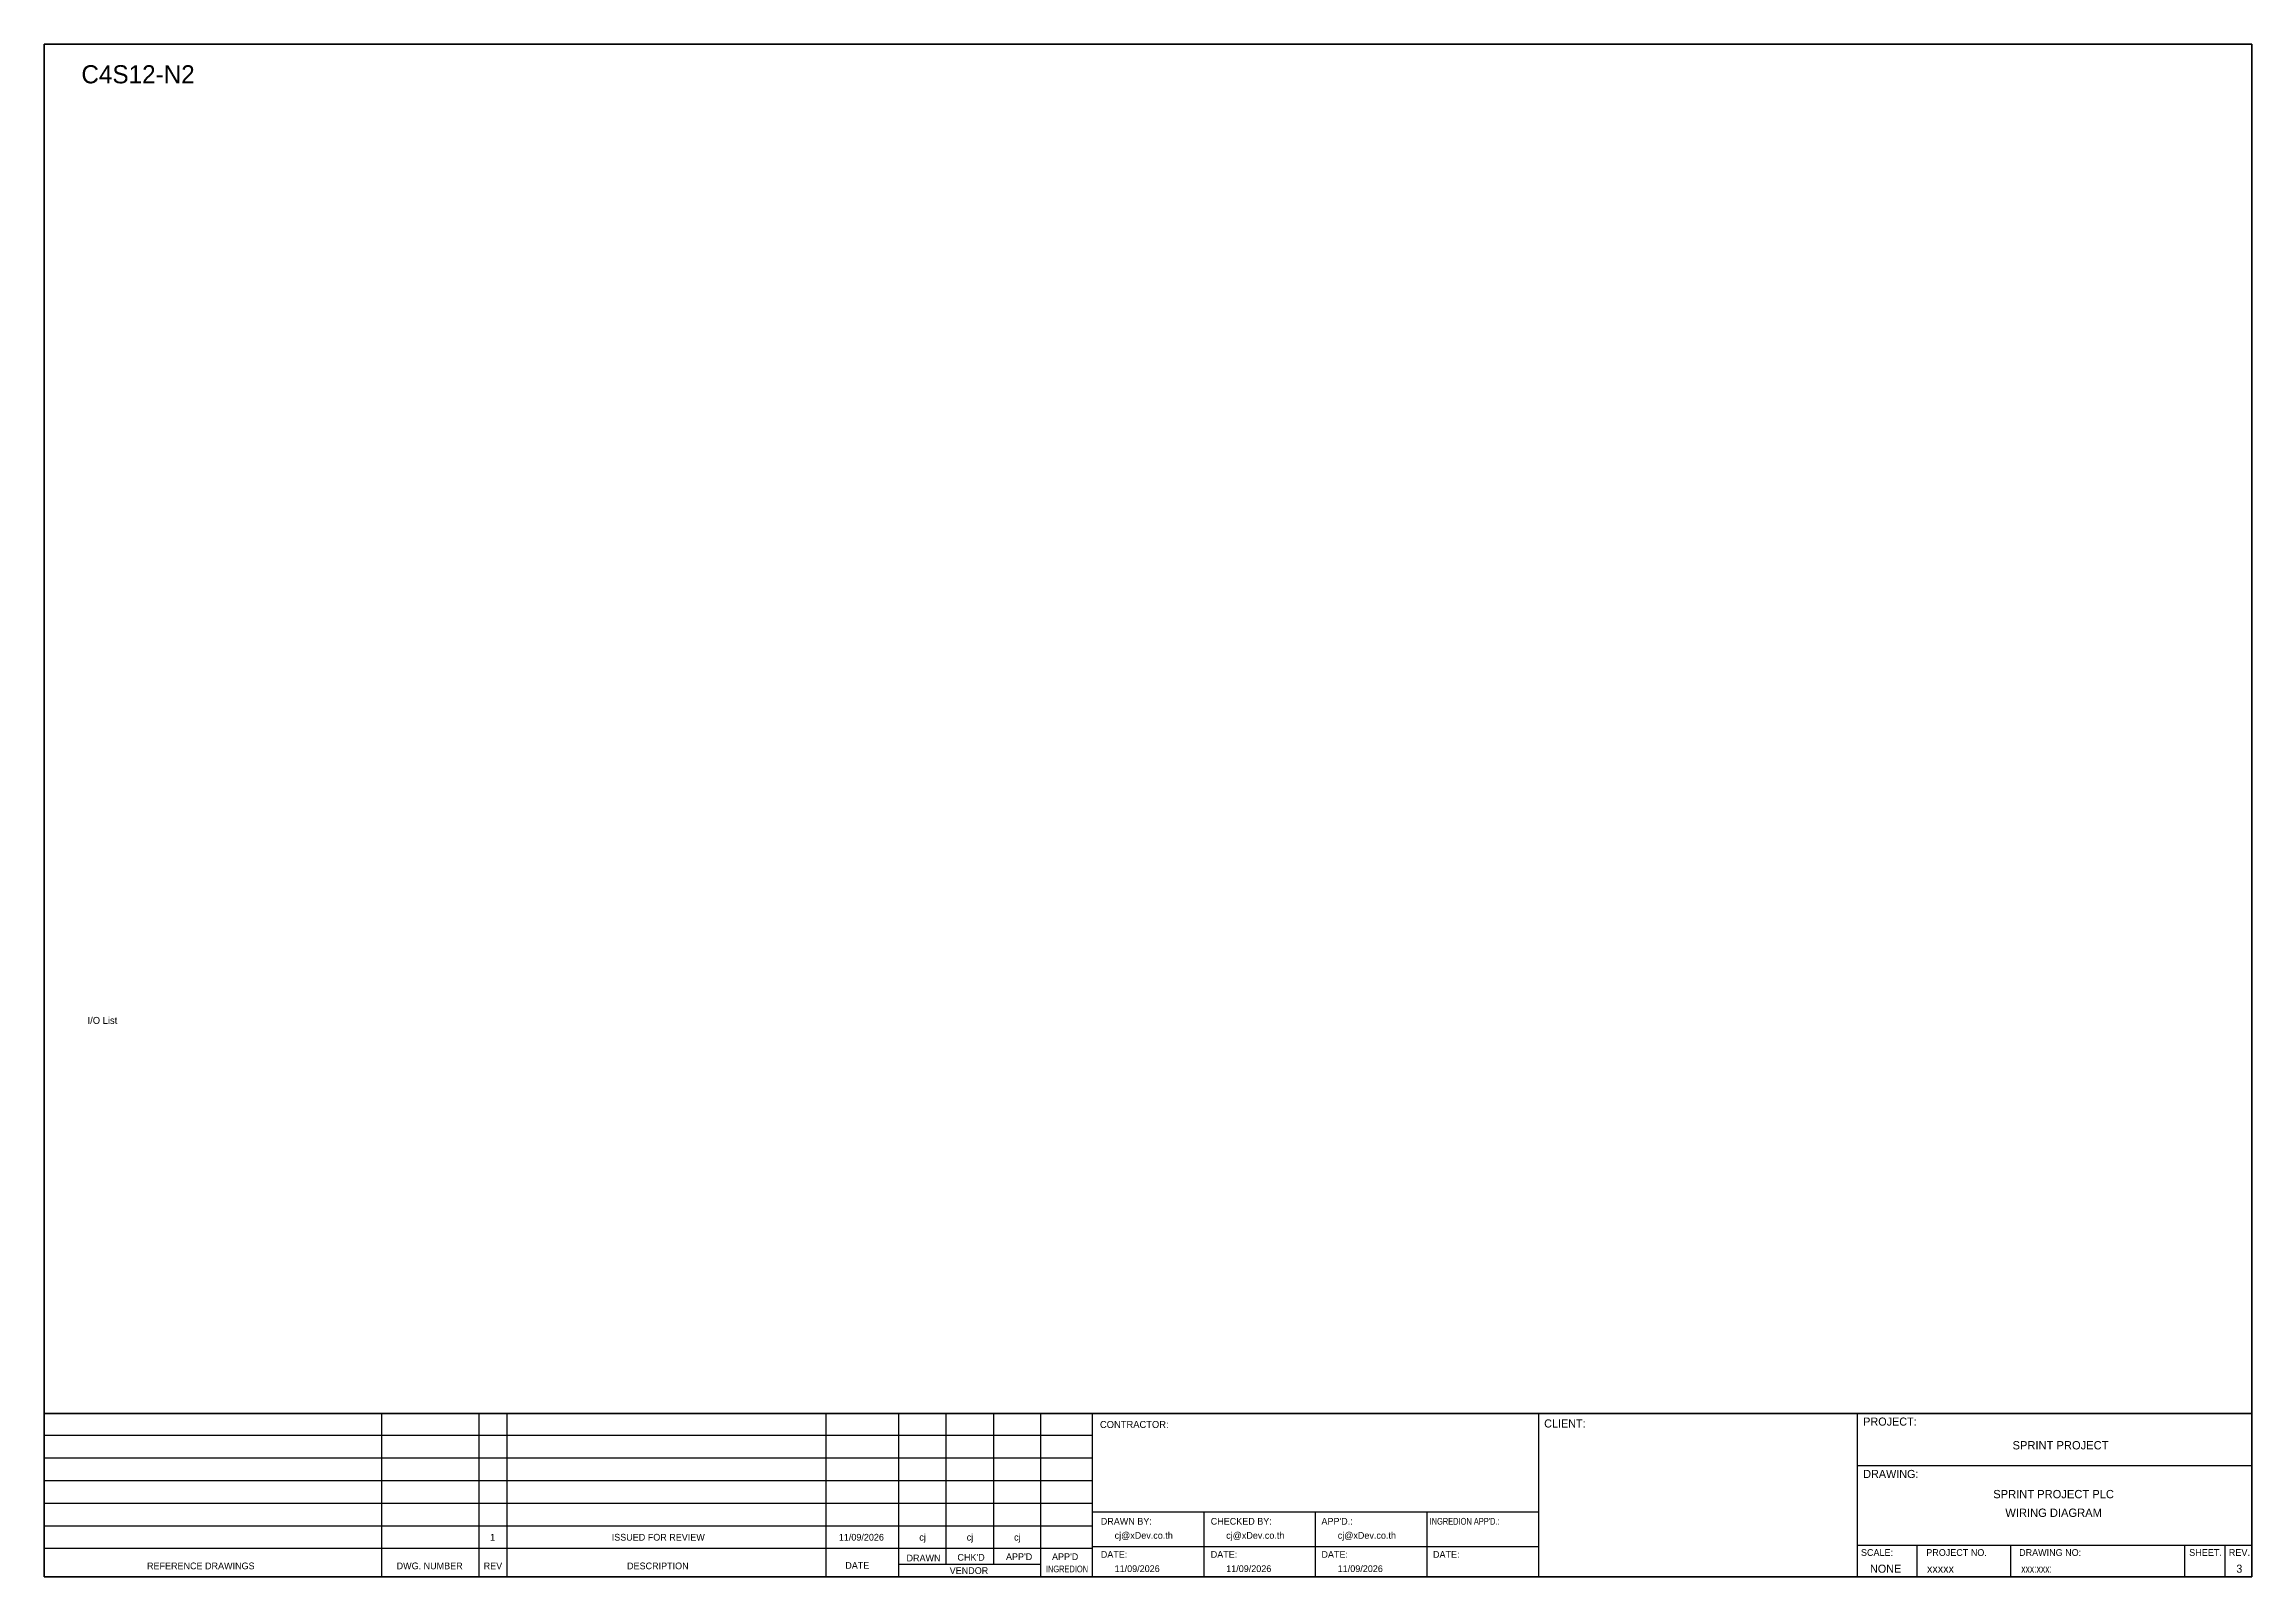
# Model space of a CAD drawing. Header units: metres. Extents: x 0 to 20667, y -39055 to 2704.
# Drawn here: x 16773 to 20667, y -24034 to -21329 of the extents above; entities that cross this region are included whole.
import ezdxf
from ezdxf.enums import TextEntityAlignment as Align

# ---------------------------------------------------------------- set-up
doc = ezdxf.new("R2010")
doc.units = ezdxf.units.M

msp = doc.modelspace()

# ---------------------------------------------------------------- texts
at = {"color": 2}
msp.add_text('C4S12-N2', height=32, dxfattribs=at).set_placement((16838.9, -21398.7))
at = {"color": 4, "ltscale": 100}
for s, p in [('SPRINT PROJECT', (20329.1, -23801.5)), ('SPRINT PROJECT PLC', (20316.9, -23887.7)), ('WIRING DIAGRAM', (20316.9, -23920.6))]:
    msp.add_text(s, height=14.693, dxfattribs=at).set_placement(p, align=Align.MIDDLE_CENTER)
at = {"layer": 'GT_1', "color": 4}
for s, p in [('CLIENT:', (19418.5, -23770.2)), ('PROJECT:', (19981.2, -23766.9)), ('DRAWING:', (19981.2, -23859.3))]:
    msp.add_text(s, height=14.25, dxfattribs=at).set_placement(p)
at = {"layer": 'MEMBER', "color": 4, "ltscale": 0.8}
for s, height, p in [('I/O List', 12.35, (16849.8, -23058.1)), ('CONTRACTOR:', 12.35, (18635.1, -23771)), ('DRAWN BY:', 11.88, (18636.6, -23941.6)), ('CHECKED BY:', 11.875, (18830.5, -23941.6)), ("APP'D.:", 11.88, (19025.7, -23941.6)), ('cj@xDev.co.th', 11.875, (18661, -23966.5)), ('cj@xDev.co.th', 11.875, (18857.8, -23966.5)), ('cj@xDev.co.th', 11.875, (19054.5, -23966.5)), ('REFERENCE DRAWINGS', 11.875, (16954.6, -24020.3)), ('DWG. NUMBER', 11.875, (17394.8, -24020.3)), ('REV', 11.88, (17548.3, -24020.3)), ('DESCRIPTION', 11.875, (17801.2, -24020.3)), ('DATE', 11.88, (18186, -24019.5)), ('DRAWN', 11.88, (18294, -24006.4)), ('VENDOR', 11.88, (18370.1, -24028.6)), ("CHK'D", 11.88, (18383.8, -24005.2)), ("APP'D", 11.88, (18469.4, -24004.1)), ("APP'D", 11.88, (18550.6, -24004.1)), ('DATE:', 11.88, (18636.6, -24000.1)), ('11/09/2026', 11.88, (18661, -24025.2)), ('DATE:', 11.88, (18830.5, -24000.1)), ('11/09/2026', 11.88, (18857.8, -24025.2)), ('DATE:', 11.88, (19025.7, -24000.1)), ('11/09/2026', 11.88, (19054.5, -24025.2)), ('DATE:', 11.88, (19222.5, -24000.1)), ('SCALE:', 11.88, (19977.2, -23996.7)), ('NONE', 14.23, (19993.2, -24026.4)), ('PROJECT NO.', 11.875, (20092.4, -23996.7)), ('xxxxx', 14.23, (20093.6, -24026.4)), ('DRAWING NO:', 11.875, (20256.1, -23996.7)), ('SHEET.', 12, (20555.9, -23996.7)), ('REV.', 12, (20625.8, -23996.7))]:
    msp.add_text(s, height=height, dxfattribs=at).set_placement(p)
at = {"layer": 'MEMBER', "color": 4, "ltscale": 0.8, "width": 0.8}
for s, height, p in [("INGREDION APP'D.:", 11.875, (19216.5, -23941.6)), ('INGREDION', 11.88, (18539.8, -24025.7)), ('xxx:xxx:', 14.23, (20259.8, -24026.4))]:
    msp.add_text(s, height=height, dxfattribs=at).set_placement(p)
at = {"layer": 'MEMBER', "color": 4, "ltscale": 0.8}
for s, height, p in [('1', 11.9, (17564.1, -23963.8)), ('ISSUED FOR REVIEW', 11.875, (17856.2, -23963.8)), ('11/09/2026', 11.88, (18214.4, -23963.8)), ('cj', 11.88, (18322.3, -23963.8)), ('cj', 11.88, (18405.9, -23963.8)), ('cj', 11.88, (18489.4, -23963.8))]:
    msp.add_text(s, height=height, dxfattribs=at).set_placement(p, align=Align.MIDDLE_CENTER)
msp.add_text('3', height=14.2, dxfattribs=at).set_placement((20644.4, -24026.4), align=Align.CENTER)

# ---------------------------------------------------------------- linework, layer by layer
at = {"color": 4}
for p, q in [((20075.5, -23977.6), (20075.5, -24033.7)), ((20240.8, -23977.6), (20240.8, -24033.7))]:
    msp.add_line(p, q, dxfattribs=at)
at = {"color": 4, "ltscale": 0.5}
for p, q in [((20547.9, -23977.6), (20547.9, -24033.7)), ((20547.9, -23977.6), (20547.9, -24033.7)), ((20619.1, -23977.6), (20619.1, -24033.7)), ((20619.1, -23977.6), (20619.1, -24033.7))]:
    msp.add_line(p, q, dxfattribs=at)
at = {"layer": 'GT_1', "color": 4}
for p, q in [((17368.6, -24033.7), (17368.6, -23745.6)), ((17540.5, -24033.7), (17540.5, -23745.6)), ((17589.6, -24033.7), (17589.6, -23745.6)), ((18152.3, -24033.7), (18152.3, -23745.6)), ((18280.6, -24033.7), (18280.6, -23745.6)), ((18364.2, -24011.9), (18364.2, -23745.6)), ((18447.7, -24011.9), (18447.7, -23745.5)), ((18531, -24033.7), (18531, -23745.6)), ((18622, -24033.7), (18622, -23745.6)), ((19409, -24033.7), (19409, -23745.6)), ((19971.3, -24033.7), (19971.3, -23745.6)), ((19971.3, -24033.7), (19971.3, -23745.6)), ((19971.3, -24033.7), (19971.3, -23745.6)), ((18622, -23784.4), (16773.2, -23784.4)), ((18622, -23824.2), (16773.2, -23824.2)), ((18622, -23864.1), (16773.2, -23864.1)), ((18622, -23904.1), (16773.2, -23904.1)), ((19409, -23919.4), (18622, -23919.4)), ((18818.8, -24033.7), (18818.8, -23919.4)), ((19015.5, -24033.7), (19015.5, -23919.4)), ((19212.3, -24033.7), (19212.3, -23919.4)), ((18622, -23944), (16773.2, -23944)), ((19409, -23980.8), (18622, -23980.8)), ((19971.3, -23977.6), (20666.5, -23977.6)), ((18621.9, -23983.9), (16773.2, -23983.9)), ((18531, -24011.9), (18280.6, -24011.9))]:
    msp.add_line(p, q, dxfattribs=at)
at = {"layer": 'HELPPOINT', "color": 4, "lineweight": 35}
for p, q in [((16773.2, -24033.7), (16773.2, -21329.5)), ((16773.2, -21329.5), (20666.5, -21329.5)), ((16773.2, -24033.7), (16773.2, -21329.5)), ((16773.2, -21329.5), (20666.5, -21329.5)), ((20666.5, -21329.5), (20666.5, -24033.7)), ((20666.5, -21329.5), (20666.5, -24033.7)), ((20666.5, -24033.7), (16773.2, -24033.7)), ((20666.5, -24033.7), (16773.2, -24033.7))]:
    msp.add_line(p, q, dxfattribs=at)
at = {"layer": 'HELPPOINT', "color": 4}
for p, q in [((19971.3, -23837.1), (20666.5, -23837.1)), ((19971.3, -23837.1), (20666.5, -23837.1)), ((19971.3, -23977.6), (20666.5, -23977.6))]:
    msp.add_line(p, q, dxfattribs=at)
at = {"layer": 'MEMBER', "color": 4, "lineweight": 35}
msp.add_line((16773.2, -23745.6), (20666.5, -23745.6), dxfattribs=at)
msp.add_line((16773.2, -23745.6), (20666.5, -23745.6), dxfattribs=at)
at = {"layer": 'MEMBER', "color": 4}
for p, q in [((19971.3, -23837.1), (20666.5, -23837.1)), ((19971.3, -23837.1), (20666.5, -23837.1)), ((19971.3, -23977.6), (20666.5, -23977.6)), ((19971.3, -23977.6), (20666.5, -23977.6))]:
    msp.add_line(p, q, dxfattribs=at)

msp.set_redraw_order([(e.dxf.handle, doc.entitydb.next_handle()) for e in msp.query("TEXT MTEXT ATTDEF DIMENSION ARC_DIMENSION")])  # texts and dimensions are drawn at this point

doc.saveas('drawing.dxf')
